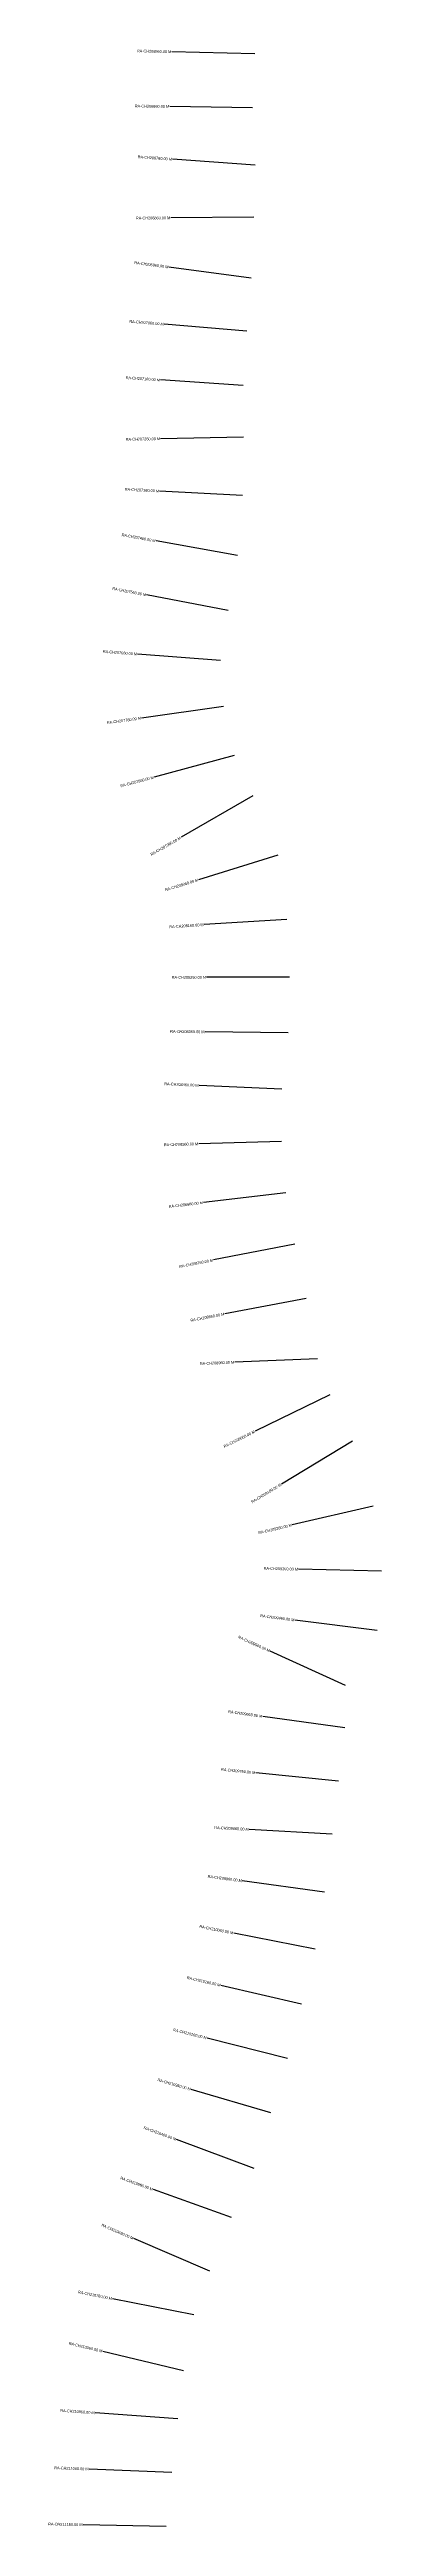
# Model space of a CAD drawing. Header units: metres. Extents: x 274539 to 282320, y 2073612 to 2078140.
# Drawn here: x 274539 to 275140, y 2073625 to 2078105 of the extents above.
import ezdxf
from ezdxf.enums import TextEntityAlignment as Align

# ---------------------------------------------------------------- set-up
doc = ezdxf.new("R2010")
doc.units = ezdxf.units.M
doc.layers.add('CS', color=134, linetype='Continuous')
doc.layers.add('CSMark', color=210, linetype='Continuous')

msp = doc.modelspace()

# ---------------------------------------------------------------- linework, layer by layer
at = {"layer": 'CS'}
for p, q in [((274910.4, 2078097.1), (274760.5, 2078101.1)), ((274906.6, 2078000), (274756.6, 2078002.1)), ((274911.3, 2077896.1), (274761.7, 2077906.7)), ((274908.7, 2077802.2), (274758.7, 2077800.8)), ((274904, 2077691.9), (274755.2, 2077711.6)), ((274896.1, 2077595.8), (274746.7, 2077608.4)), ((274889.6, 2077497.3), (274740, 2077507.5)), ((274890.2, 2077403.9), (274740.2, 2077401.2)), ((274888.1, 2077298.6), (274738.3, 2077306.5)), ((274879.5, 2077189.7), (274731.9, 2077216.3)), ((274862.2, 2077090.4), (274714.9, 2077118.6)), ((274848.2, 2077000), (274698.6, 2077011.6)), ((274854.2, 2076916.7), (274705.6, 2076896)), ((274873.5, 2076828.2), (274728.6, 2076789.3)), ((274907.2, 2076755.2), (274777.2, 2076680.3)), ((274951.9, 2076648.2), (274808.7, 2076603.6)), ((274968.7, 2076531.8), (274819, 2076522.3)), ((274973.4, 2076427.3), (274823.4, 2076427.1)), ((274970.6, 2076326.3), (274820.6, 2076328.3)), ((274959.7, 2076224.4), (274809.9, 2076231.5)), ((274959, 2076130.1), (274809.1, 2076125.9)), ((274966.6, 2076037.2), (274817.6, 2076019.7)), ((274983.2, 2075944.3), (274835.9, 2075915.7)), ((275003.6, 2075845.9), (274856.2, 2075818.2)), ((275024.2, 2075737.2), (274874.3, 2075730.8)), ((275046.1, 2075671.6), (274911.3, 2075605.9)), ((275087, 2075587.9), (274958.7, 2075510.3)), ((275124.5, 2075470.5), (274978.4, 2075436.5)), ((275139.7, 2075352.8), (274989.7, 2075356.4)), ((275131.9, 2075245.5), (274983.1, 2075264.4)), ((275074.8, 2075145.9), (274938.3, 2075208.1)), ((275073.6, 2075069.3), (274925, 2075090.1)), ((275061.7, 2074973.3), (274912.5, 2074988.1)), ((275050.3, 2074877.2), (274900.5, 2074885.6)), ((275036.5, 2074772.2), (274887.9, 2074792.6)), ((275019.5, 2074669.2), (274872.3, 2074698.2)), ((274995.3, 2074569.5), (274849.3, 2074603.7)), ((274969.8, 2074471.6), (274824.3, 2074508.2)), ((274939.4, 2074373.4), (274795.4, 2074415.4)), ((274909.6, 2074272.5), (274768.9, 2074324.6)), ((274868.1, 2074183.5), (274727, 2074234.3)), ((274829.4, 2074086.6), (274691.5, 2074145.6)), ((274800, 2074007.7), (274652.9, 2074036.9)), ((274781.4, 2073906.5), (274635.6, 2073941.7)), ((274771.4, 2073819.8), (274621.8, 2073830.4)), ((274760.7, 2073722.8), (274610.8, 2073728.7)), ((274749.9, 2073624.9), (274599.9, 2073628.1))]:
    msp.add_line(p, q, dxfattribs=at)

# ---------------------------------------------------------------- texts
at = {"layer": 'CSMark'}
for s, rotation, p in [('RA-CH206560.00 M', 358.4881, (274759.5, 2078101.1)), ('RA-CH206660.00 M', 359.2017, (274755.6, 2078002.1)), ('RA-CH206760.00 M', 355.941, (274760.7, 2077906.8)), ('RA-CH206860.00 M', 0.5231, (274757.7, 2077800.8)), ('RA-CH206960.00 M', 352.4644, (274754.3, 2077711.7)), ('RA-CH207060.00 M', 355.2147, (274745.7, 2077608.4)), ('RA-CH207160.00 M', 356.1052, (274739, 2077507.5)), ('RA-CH207260.00 M', 1.0368, (274739.2, 2077401.2)), ('RA-CH207360.00 M', 356.9873, (274737.3, 2077306.6)), ('RA-CH207460.00 M', 349.7766, (274730.9, 2077216.5)), ('RA-CH207560.00 M', 349.17, (274713.9, 2077118.8)), ('RA-CH207660.00 M', 355.5339, (274697.6, 2077011.7)), ('RA-CH207760.00 M', 7.9294, (274704.6, 2076895.9)), ('RA-CH207860.00 M', 15.0478, (274727.6, 2076789)), ('RA-CH207960.00 M', 29.9231, (274776.3, 2076679.8)), ('RA-CH208060.00 M', 17.2943, (274807.8, 2076603.4)), ('RA-CH208160.00 M', 3.6439, (274818, 2076522.2)), ('RA-CH208260.00 M', 0.0629, (274822.4, 2076427.1)), ('RA-CH208360.00 M', 359.2241, (274819.6, 2076328.3)), ('RA-CH208460.00 M', 357.2886, (274808.9, 2076231.5)), ('RA-CH208560.00 M', 1.629, (274808.1, 2076125.8)), ('RA-CH208660.00 M', 6.6961, (274816.6, 2076019.5)), ('RA-CH208760.00 M', 10.9702, (274834.9, 2075915.5)), ('RA-CH208860.00 M', 10.6494, (274855.2, 2075818)), ('RA-CH208960.00 M', 2.4109, (274873.3, 2075730.8)), ('RA-CH209060.00 M', 25.9735, (274910.4, 2075605.5)), ('RA-CH209160.00 M', 31.1612, (274957.8, 2075509.8)), ('RA-CH209260.00 M', 13.1104, (274977.5, 2075436.2)), ('RA-CH209360.00 M', 358.6352, (274988.7, 2075356.4)), ('RA-CH209460.00 M', 352.7629, (274982.1, 2075264.5)), ('RA-CH209560.00 M', 335.5187, (274937.4, 2075208.5)), ('RA-CH209660.00 M', 352.0008, (274924, 2075090.3)), ('RA-CH209760.00 M', 354.3403, (274911.5, 2074988.2)), ('RA-CH209860.00 M', 356.7668, (274899.5, 2074885.7)), ('RA-CH209960.00 M', 352.1939, (274886.9, 2074792.7)), ('RA-CH210060.00 M', 348.8424, (274871.4, 2074698.4)), ('RA-CH210160.00 M', 346.8539, (274848.3, 2074603.9)), ('RA-CH210260.00 M', 345.9029, (274823.3, 2074508.4)), ('RA-CH210360.00 M', 343.7342, (274794.4, 2074415.7)), ('RA-CH210460.00 M', 339.6536, (274768, 2074325)), ('RA-CH210560.00 M', 340.2151, (274726, 2074234.6)), ('RA-CH210660.00 M', 336.8339, (274690.6, 2074146)), ('RA-CH210760.00 M', 348.7701, (274651.9, 2074037.1)), ('RA-CH210860.00 M', 346.4481, (274634.6, 2073941.9)), ('RA-CH210960.00 M', 355.9334, (274620.8, 2073830.5)), ('RA-CH211060.00 M', 357.7766, (274609.8, 2073728.7)), ('RA-CH211160.00 M', 358.7902, (274598.9, 2073628.1))]:
    msp.add_text(s, height=5, rotation=rotation, dxfattribs=at).set_placement(p, align=Align.MIDDLE_RIGHT)

doc.saveas('drawing.dxf')
